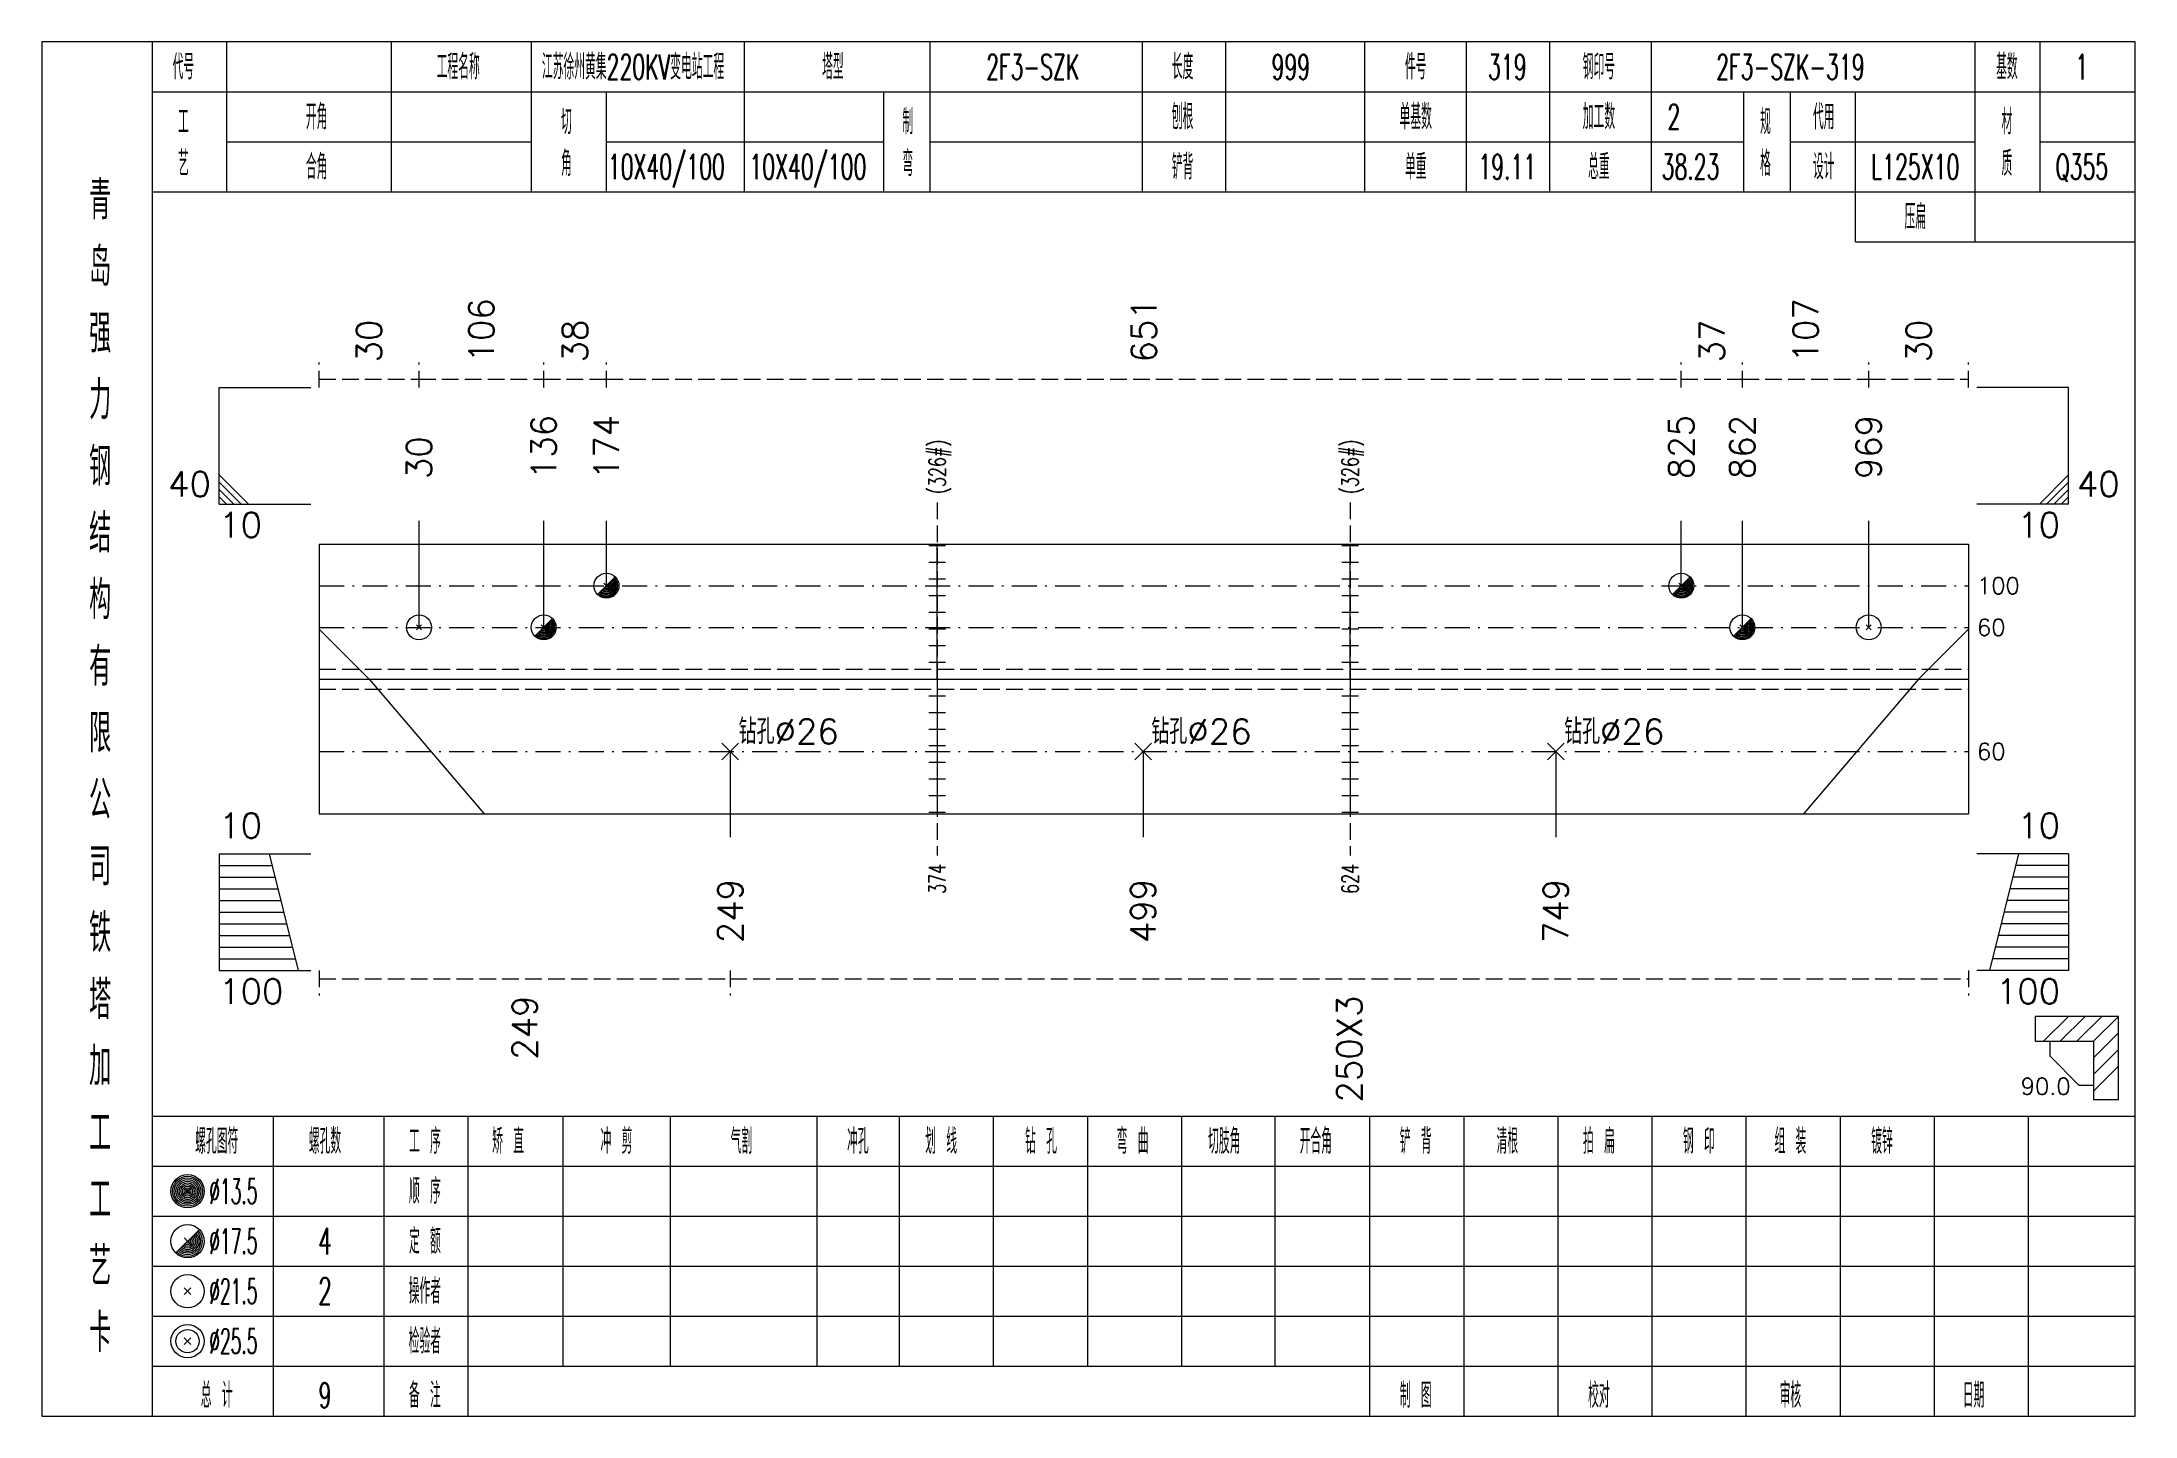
# Model space of a CAD drawing. Extents: x 0 to 4623, y -1159 to 4890.
# Drawn here: x 2491.2 to 2742.6, y 3150 to 3315 of the extents above; entities that cross this region are included whole.
import ezdxf
from ezdxf.enums import TextEntityAlignment as Align

# ---------------------------------------------------------------- set-up
doc = ezdxf.new("R2010")
doc.units = 0
doc.header["$MEASUREMENT"] = 0
doc.linetypes.add('一点画线', pattern=[5.2, 3, -1, 0.2, -1])
doc.linetypes.add('虚线', pattern=[2.75, 2, -0.75])
doc.layers.get('0').update_dxf_attribs({"linetype": 'CONTINUOUS', "lineweight": 25})
for name, color, linetype, lineweight in [('1', 7, 'CONTINUOUS', 25), ('2', 7, 'CONTINUOUS', 25), ('4', 7, 'CONTINUOUS', 25), ('5', 7, 'CONTINUOUS', 25)]:
    doc.layers.add(name, color=color, linetype=linetype, lineweight=lineweight)
doc.styles.get("Standard").update_dxf_attribs({"font": 'simplex.shx', "width": 0.7, "height": 3, "bigfont": 'gbhzfs.shx'})

msp = doc.modelspace()

# ---------------------------------------------------------------- texts
at = {"color": 8, "linetype": 'Continuous', "lineweight": 9}
for s, p in [('106', (2543.984, 3276.5)), ('107', (2703.017, 3276.5)), ('30', (2530.5, 3276.5)), ('38', (2555.236, 3276.5)), ('651', (2623.55, 3276.5)), ('37', (2691.765, 3276.5)), ('30', (2716.6, 3276.5))]:
    msp.add_text(s, height=3, rotation=90, dxfattribs=at).set_placement(p, align=Align.MIDDLE_LEFT)
at = {"color": 7, "linetype": 'Continuous', "lineweight": 13}
for s, p in [('136', (2551.469, 3262.5)), ('174', (2559.004, 3262.5)), ('825', (2688.096, 3262.5)), ('862', (2695.433, 3262.5)), ('969', (2710.6, 3262.5)), ('30', (2536.5, 3262.5))]:
    msp.add_text(s, height=3, rotation=90, dxfattribs=at).set_placement(p, align=Align.MIDDLE_LEFT)
for s, p in [('40', (2511.5, 3259.5)), ('10', (2733.6, 3218.5))]:
    msp.add_text(s, height=3, dxfattribs=at).set_placement(p, align=Align.BOTTOM_RIGHT)
for s, p in [('40', (2735.6, 3259.5)), ('10', (2512.5, 3218.5))]:
    msp.add_text(s, height=3, dxfattribs=at).set_placement(p, align=Align.BOTTOM_LEFT)
for s, p in [('10', (2512.5, 3258.5)), ('100', (2512.5, 3202.5))]:
    msp.add_text(s, height=3, dxfattribs=at).set_placement(p, align=Align.TOP_LEFT)
for s, p in [('10', (2733.6, 3258.5)), ('100', (2733.6, 3202.5))]:
    msp.add_text(s, height=3, dxfattribs=at).set_placement(p, align=Align.TOP_RIGHT)
for s, p in [('100', (2723.6, 3249.7)), ('60', (2723.6, 3244.7)), ('60', (2723.6, 3229.8))]:
    msp.add_text(s, height=2, dxfattribs=at).set_placement(p, align=Align.MIDDLE_LEFT)
at = {"color": 8, "linetype": 'Continuous', "lineweight": 9}
for s, p in [('249', (2549.188, 3200.5)), ('250X3', (2648.238, 3200.5))]:
    msp.add_text(s, height=3, rotation=90, dxfattribs=at).set_placement(p, align=Align.MIDDLE_RIGHT)
at = {"layer": '1', "color": 7, "linetype": 'Continuous', "lineweight": 13}
for p in [(2574.876, 3229.8), (2624.451, 3229.8), (2674.025, 3229.8)]:
    msp.add_text('钻孔%%c26', height=3, dxfattribs=at).set_placement(p, align=Align.BOTTOM_LEFT)
for s, p in [('249', (2573.876, 3214.5)), ('499', (2623.451, 3214.5)), ('749', (2673.025, 3214.5))]:
    msp.add_text(s, height=3, rotation=90, dxfattribs=at).set_placement(p, align=Align.MIDDLE_RIGHT)
at = {"layer": '2', "color": 7, "linetype": 'Continuous', "lineweight": 13, "width": 0.7}
for p in [(2598.74, 3260.7), (2648.314, 3260.7)]:
    msp.add_text('(326#)', height=2, rotation=90, dxfattribs=at).set_placement(p, align=Align.MIDDLE_LEFT)
for s, p in [('374', (2598.74, 3216.3)), ('624', (2648.314, 3216.3))]:
    msp.add_text(s, height=2, rotation=90, dxfattribs=at).set_placement(p, align=Align.MIDDLE_RIGHT)
at = {"layer": '2', "color": 7, "linetype": 'Continuous', "lineweight": 13}
msp.add_text('90.0', height=2, dxfattribs=at).set_placement((2734.85, 3188), align=Align.BOTTOM_RIGHT)
at = {"layer": '4', "color": 1, "linetype": 'Continuous', "lineweight": 13}
for s, height, width, p in [('代号', 3, 0.6, (2508.2, 3312)), ('工程名称', 3, 0.6, (2541.2, 3312)), ('江苏徐州黄集220KV变电站工程', 3, 0.6, (2562.2, 3312)), ('塔型', 3, 0.6, (2586.2, 3312)), ('2F3-SZK', 3, 0.6, (2610.2, 3312)), ('长度', 3, 0.6, (2628.2, 3312)), ('999', 3, 0.6, (2641.2, 3312)), ('件号', 3, 0.6, (2656.2, 3312)), ('319', 3, 0.6, (2667.2, 3312)), ('钢印号', 3, 0.6, (2678.2, 3312)), ('2F3-SZK-319', 3, 0.6, (2701.2, 3312)), ('基数', 3, 0.6, (2727.2, 3312)), ('1', 3, 0.6, (2736.2, 3312)), ('工', 3, 0.6, (2508.2, 3305.4)), ('开角', 3, 0.6, (2524.2, 3306)), ('切', 3, 0.6, (2554.2, 3305.4)), ('制', 3, 0.6, (2595.2, 3305.4)), ('刨根', 3, 0.6, (2628.2, 3306)), ('单基数', 3, 0.6, (2656.2, 3306)), ('加工数', 3, 0.6, (2678.2, 3306)), ('2', 3, 0.6, (2687.2, 3306)), ('规', 3, 0.6, (2698.2, 3305.4)), ('代用', 3, 0.6, (2705.2, 3306)), ('材', 3, 0.6, (2727.2, 3305.4)), ('艺', 3, 0.6, (2508.2, 3300.4)), ('合角', 3, 0.6, (2524.2, 3300)), ('角', 3, 0.6, (2554.2, 3300.4)), ('10X40/100', 3, 0.6, (2566.2, 3300)), ('10X40/100', 3, 0.6, (2583.2, 3300)), ('弯', 3, 0.6, (2595.2, 3300.4)), ('铲背', 3, 0.6, (2628.2, 3300)), ('单重', 3, 0.6, (2656.2, 3300)), ('19.11', 3, 0.6, (2667.2, 3300)), ('总重', 3, 0.6, (2678.2, 3300)), ('38.23', 3, 0.6, (2689.2, 3300)), ('格', 3, 0.6, (2698.2, 3300.4)), ('设计', 3, 0.6, (2705.2, 3300)), ('L125X10', 3, 0.6, (2716.2, 3300)), ('质', 3, 0.6, (2727.2, 3300.4)), ('Q355', 3, 0.6, (2736.2, 3300)), ('青', 4.6, 0.8, (2498.2, 3296)), ('压扁', 3, 0.6, (2716.2, 3294)), ('岛', 4.6, 0.8, (2498.2, 3288)), ('强', 4.6, 0.8, (2498.2, 3280)), ('力', 4.6, 0.8, (2498.2, 3272)), ('钢', 4.6, 0.8, (2498.2, 3264)), ('结', 4.6, 0.8, (2498.2, 3256)), ('构', 4.6, 0.8, (2498.2, 3248)), ('有', 4.6, 0.8, (2498.2, 3240)), ('限', 4.6, 0.8, (2498.2, 3232)), ('公', 4.6, 0.8, (2498.2, 3224)), ('司', 4.6, 0.8, (2498.2, 3216)), ('铁', 4.6, 0.8, (2498.2, 3208)), ('塔', 4.6, 0.8, (2498.2, 3200)), ('加', 4.6, 0.8, (2498.2, 3192)), ('工', 4.6, 0.8, (2498.2, 3184)), ('螺孔图符', 3, 0.6, (2512.2, 3183)), ('螺孔数', 3, 0.6, (2525.2, 3183)), ('工 序', 3, 0.6, (2537.2, 3183)), ('矫 直', 3, 0.6, (2547.2, 3183)), ('冲 剪', 3, 0.6, (2560.2, 3183)), ('气割', 3, 0.6, (2575.2, 3183)), ('冲孔', 3, 0.6, (2589.2, 3183)), ('划 线', 3, 0.6, (2599.2, 3183)), ('钻 孔', 3, 0.6, (2611.2, 3183)), ('弯 曲', 3, 0.6, (2622.2, 3183)), ('切肢角', 3, 0.6, (2633.2, 3183)), ('开合角', 3, 0.6, (2644.2, 3183)), ('铲 背', 3, 0.6, (2656.2, 3183)), ('清根', 3, 0.6, (2667.2, 3183)), ('拍 扁', 3, 0.6, (2678.2, 3183)), ('钢 印', 3, 0.6, (2690.2, 3183)), ('组 装', 3, 0.6, (2701.2, 3183)), ('镀锌', 3, 0.6, (2712.2, 3183)), ('工', 4.6, 0.8, (2498.2, 3176)), ('%%C13.5', 3, 0.5, (2514.2, 3177)), ('顺 序', 3, 0.6, (2537.2, 3177)), ('定 额', 3, 0.6, (2537.2, 3171)), ('艺', 4.6, 0.8, (2498.2, 3168)), ('%%C17.5', 3, 0.5, (2514.2, 3171)), ('4', 3.2, 0.6, (2525.2, 3171)), ('%%C21.5', 3, 0.5, (2514.2, 3165)), ('2', 3.2, 0.6, (2525.2, 3165)), ('操作者', 3, 0.6, (2537.2, 3165)), ('卡', 4.6, 0.8, (2498.2, 3160)), ('%%C25.5', 3, 0.5, (2514.2, 3159)), ('检验者', 3, 0.6, (2537.2, 3159)), ('总 计', 3, 0.6, (2512.2, 3152.5)), ('9', 3, 0.6, (2525.2, 3152.5)), ('备 注', 3, 0.6, (2537.2, 3152.5)), ('制 图', 3, 0.6, (2656.2, 3152.5)), ('校对', 3, 0.6, (2678.2, 3152.5)), ('审核', 3, 0.6, (2701.2, 3152.5)), ('日期', 3, 0.6, (2723.2, 3152.5))]:
    msp.add_text(s, height=height, dxfattribs=dict(at, width=width)).set_placement(p, align=Align.MIDDLE_CENTER)

# ---------------------------------------------------------------- blocks, each defined once
blk = doc.blocks.new('孔21.5')
at = {"layer": '5', "color": 7, "linetype": 'Continuous', "lineweight": 13}
for p, q in [((-0.2, -0.2), (0.2, 0.2)), ((-0.2, 0.2), (0.2, -0.2))]:
    blk.add_line(p, q, dxfattribs=at)
blk.add_circle((0, 0), 1, dxfattribs=at)
blk = doc.blocks.new('孔17.5')
at = {"layer": '5', "color": 7, "linetype": 'Continuous', "lineweight": 13}
for p, q in [((-0.707, -0.707), (0.707, 0.707)), ((-0.2, 0.2), (0.2, -0.2))]:
    blk.add_line(p, q, dxfattribs=at)
blk.add_circle((0, 0), 1, dxfattribs=at)
for radius in [0.9, 0.8, 0.7, 0.6, 0.5, 0.4, 0.3, 0.2, 0.1]:
    blk.add_arc((0, 0), radius, 225, 45, dxfattribs=at)

# ---------------------------------------------------------------- linework, layer by layer
at = {"color": 8, "linetype": '虚线', "lineweight": 9}
for p, q in [((2524.5, 3273.5), (2524.5, 3276.5)), ((2536.5, 3273.5), (2536.5, 3276.5)), ((2536.5, 3273.5), (2536.5, 3276.5)), ((2551.469, 3273.5), (2551.469, 3276.5)), ((2551.469, 3273.5), (2551.469, 3276.5)), ((2559.004, 3273.5), (2559.004, 3276.5)), ((2559.004, 3273.5), (2559.004, 3276.5)), ((2688.096, 3273.5), (2688.096, 3276.5)), ((2688.096, 3273.5), (2688.096, 3276.5)), ((2695.433, 3273.5), (2695.433, 3276.5)), ((2695.433, 3273.5), (2695.433, 3276.5)), ((2710.6, 3273.5), (2710.6, 3276.5)), ((2710.6, 3273.5), (2710.6, 3276.5)), ((2722.6, 3273.5), (2722.6, 3276.5)), ((2524.5, 3274.5), (2536.5, 3274.5)), ((2536.5, 3274.5), (2551.469, 3274.5)), ((2551.469, 3274.5), (2559.004, 3274.5)), ((2559.004, 3274.5), (2688.096, 3274.5)), ((2688.096, 3274.5), (2695.433, 3274.5)), ((2695.433, 3274.5), (2710.6, 3274.5)), ((2710.6, 3274.5), (2722.6, 3274.5)), ((2524.5, 3203.5), (2524.5, 3200.5)), ((2573.876, 3203.5), (2573.876, 3200.5)), ((2573.876, 3203.5), (2573.876, 3200.5)), ((2722.6, 3203.5), (2722.6, 3200.5)), ((2524.5, 3202.5), (2573.876, 3202.5)), ((2573.876, 3202.5), (2722.6, 3202.5))]:
    msp.add_line(p, q, dxfattribs=at)
at = {"color": 7, "linetype": 'Continuous', "lineweight": 13}
for p, q in [((2512.5, 3273.5), (2523.5, 3273.5)), ((2512.5, 3259.5), (2512.5, 3273.5)), ((2734.6, 3273.5), (2723.6, 3273.5)), ((2734.6, 3259.5), (2734.6, 3273.5)), ((2516, 3259.5), (2512.5, 3263)), ((2515.125, 3259.5), (2512.5, 3262.125)), ((2514.25, 3259.5), (2512.5, 3261.25)), ((2731.1, 3259.5), (2734.6, 3263)), ((2731.975, 3259.5), (2734.6, 3262.125)), ((2732.85, 3259.5), (2734.6, 3261.25)), ((2513.375, 3259.5), (2512.5, 3260.375)), ((2512.5, 3259.5), (2523.5, 3259.5)), ((2734.6, 3259.5), (2723.6, 3259.5)), ((2733.725, 3259.5), (2734.6, 3260.375)), ((2536.5, 3244.7), (2536.5, 3257.5)), ((2551.469, 3244.7), (2551.469, 3257.5)), ((2559.004, 3249.7), (2559.004, 3257.5)), ((2688.096, 3249.7), (2688.096, 3257.5)), ((2695.433, 3244.7), (2695.433, 3257.5)), ((2710.6, 3244.7), (2710.6, 3257.5)), ((2524.5, 3244.5), (2530.5, 3238.5)), ((2722.6, 3244.5), (2716.6, 3238.5)), ((2530.5, 3238.5), (2544.33, 3222.3)), ((2716.6, 3238.5), (2702.77, 3222.3)), ((2573.876, 3229.8), (2573.876, 3219.5)), ((2623.451, 3229.8), (2623.451, 3219.5)), ((2673.025, 3229.8), (2673.025, 3219.5)), ((2512.5, 3217.5), (2523.5, 3217.5)), ((2512.5, 3217.5), (2512.5, 3203.5)), ((2512.5, 3216.1), (2518.85, 3216.1)), ((2518.5, 3217.5), (2522, 3203.5)), ((2734.6, 3217.5), (2723.6, 3217.5)), ((2728.6, 3217.5), (2725.1, 3203.5)), ((2734.6, 3216.1), (2728.25, 3216.1)), ((2734.6, 3217.5), (2734.6, 3203.5)), ((2512.5, 3214.7), (2519.2, 3214.7)), ((2512.5, 3213.3), (2519.55, 3213.3)), ((2734.6, 3213.3), (2727.55, 3213.3)), ((2734.6, 3214.7), (2727.9, 3214.7)), ((2512.5, 3211.9), (2519.9, 3211.9)), ((2512.5, 3210.5), (2520.25, 3210.5)), ((2734.6, 3210.5), (2726.85, 3210.5)), ((2734.6, 3211.9), (2727.2, 3211.9)), ((2512.5, 3209.1), (2520.6, 3209.1)), ((2734.6, 3209.1), (2726.5, 3209.1)), ((2512.5, 3207.7), (2520.95, 3207.7)), ((2512.5, 3206.3), (2521.3, 3206.3)), ((2734.6, 3206.3), (2725.8, 3206.3)), ((2734.6, 3207.7), (2726.15, 3207.7)), ((2512.5, 3204.9), (2521.65, 3204.9)), ((2512.5, 3203.5), (2523.5, 3203.5)), ((2734.6, 3203.5), (2723.6, 3203.5)), ((2734.6, 3204.9), (2725.45, 3204.9))]:
    msp.add_line(p, q, dxfattribs=at)
at = {"color": 7, "linetype": 'Continuous', "lineweight": 18}
for p, q in [((2524.5, 3254.7), (2524.5, 3222.3)), ((2524.5, 3254.7), (2722.6, 3254.7)), ((2722.6, 3254.7), (2722.6, 3222.3)), ((2524.5, 3238.5), (2722.6, 3238.5))]:
    msp.add_line(p, q, dxfattribs=at)
at = {"color": 3, "linetype": '一点画线', "lineweight": 13}
for p, q in [((2524.5, 3249.7), (2722.6, 3249.7)), ((2524.5, 3244.7), (2722.6, 3244.7)), ((2524.5, 3229.8), (2722.6, 3229.8))]:
    msp.add_line(p, q, dxfattribs=at)
at = {"color": 1, "linetype": '虚线', "lineweight": 18}
for p, q in [((2524.5, 3239.7), (2722.6, 3239.7)), ((2524.5, 3237.3), (2722.6, 3237.3))]:
    msp.add_line(p, q, dxfattribs=at)
at = {"layer": '1', "color": 7, "linetype": 'Continuous', "lineweight": 13}
for p, q in [((2572.876, 3228.8), (2574.876, 3230.8)), ((2572.876, 3230.8), (2574.876, 3228.8)), ((2622.451, 3228.8), (2624.451, 3230.8)), ((2622.451, 3230.8), (2624.451, 3228.8)), ((2672.025, 3228.8), (2674.025, 3230.8)), ((2672.025, 3230.8), (2674.025, 3228.8))]:
    msp.add_line(p, q, dxfattribs=at)
at = {"layer": '1', "color": 7, "linetype": 'Continuous', "lineweight": 18}
msp.add_line((2524.5, 3222.3), (2722.6, 3222.3), dxfattribs=at)
at = {"layer": '2', "color": 216, "linetype": '虚线', "lineweight": 13}
for p, q in [((2598.74, 3259.7), (2598.74, 3217.3)), ((2648.314, 3259.7), (2648.314, 3217.3))]:
    msp.add_line(p, q, dxfattribs=at)
at = {"layer": '2', "color": 7, "linetype": 'Continuous', "lineweight": 13}
for p, q in [((2599.74, 3254.5), (2597.74, 3254.5)), ((2598.74, 3238.5), (2598.74, 3254.7)), ((2649.314, 3254.5), (2647.314, 3254.5)), ((2648.314, 3238.5), (2648.314, 3254.7)), ((2599.74, 3252.5), (2597.74, 3252.5)), ((2649.314, 3252.5), (2647.314, 3252.5)), ((2599.74, 3250.5), (2597.74, 3250.5)), ((2599.74, 3248.5), (2597.74, 3248.5)), ((2649.314, 3250.5), (2647.314, 3250.5)), ((2649.314, 3248.5), (2647.314, 3248.5)), ((2599.74, 3246.5), (2597.74, 3246.5)), ((2649.314, 3246.5), (2647.314, 3246.5)), ((2599.74, 3244.5), (2597.74, 3244.5)), ((2649.314, 3244.5), (2647.314, 3244.5)), ((2599.74, 3242.5), (2597.74, 3242.5)), ((2649.314, 3242.5), (2647.314, 3242.5)), ((2599.74, 3240.5), (2597.74, 3240.5)), ((2598.74, 3238.5), (2598.74, 3222.3)), ((2649.314, 3240.5), (2647.314, 3240.5)), ((2648.314, 3238.5), (2648.314, 3222.3)), ((2597.74, 3236.5), (2599.74, 3236.5)), ((2647.314, 3236.5), (2649.314, 3236.5)), ((2597.74, 3234.5), (2599.74, 3234.5)), ((2647.314, 3234.5), (2649.314, 3234.5)), ((2597.74, 3232.5), (2599.74, 3232.5)), ((2597.74, 3230.5), (2599.74, 3230.5)), ((2647.314, 3232.5), (2649.314, 3232.5)), ((2647.314, 3230.5), (2649.314, 3230.5)), ((2597.74, 3228.5), (2599.74, 3228.5)), ((2647.314, 3228.5), (2649.314, 3228.5)), ((2597.74, 3226.5), (2599.74, 3226.5)), ((2647.314, 3226.5), (2649.314, 3226.5)), ((2597.74, 3224.5), (2599.74, 3224.5)), ((2647.314, 3224.5), (2649.314, 3224.5)), ((2597.74, 3222.5), (2599.74, 3222.5)), ((2647.314, 3222.5), (2649.314, 3222.5)), ((2740.6, 3198), (2730.6, 3198)), ((2730.6, 3198), (2730.6, 3195)), ((2731.6, 3195), (2734.6, 3198)), ((2733.6, 3195), (2736.6, 3198)), ((2735.6, 3195), (2738.6, 3198)), ((2737.6, 3195), (2740.6, 3198)), ((2740.6, 3188), (2740.6, 3198)), ((2737.6, 3193), (2740.6, 3196)), ((2730.6, 3195), (2737.6, 3195)), ((2732.35, 3195), (2732.35, 3193.25)), ((2735.85, 3189.75), (2732.35, 3193.25)), ((2737.6, 3195), (2737.6, 3188)), ((2737.6, 3191), (2740.6, 3194)), ((2737.6, 3189), (2740.6, 3192)), ((2735.85, 3189.75), (2737.6, 3189.75)), ((2737.6, 3188), (2740.6, 3188))]:
    msp.add_line(p, q, dxfattribs=at)
at = {"layer": '4', "color": 1, "linetype": 'Continuous', "lineweight": 18}
for p, q in [((2504.5, 3150), (2504.5, 3315)), ((2513.4, 3297), (2513.4, 3315)), ((2533.2, 3297), (2533.2, 3315)), ((2550, 3297), (2550, 3315)), ((2575.6, 3297), (2575.6, 3315)), ((2597.9, 3297), (2597.9, 3315)), ((2623.4, 3297), (2623.4, 3315)), ((2633.4, 3297), (2633.4, 3315)), ((2650.1, 3297), (2650.1, 3315)), ((2662.3, 3297), (2662.3, 3315)), ((2672.3, 3297), (2672.3, 3315)), ((2684.5, 3297), (2684.5, 3315)), ((2723.4, 3291), (2723.4, 3315)), ((2731.2, 3297), (2731.2, 3315)), ((2504.5, 3309), (2742.6, 3309)), ((2559, 3297), (2559, 3309)), ((2592.3, 3297), (2592.3, 3309)), ((2695.6, 3297), (2695.6, 3309)), ((2701.2, 3297), (2701.2, 3309)), ((2709, 3291), (2709, 3309)), ((2513.4, 3303), (2550, 3303)), ((2559, 3303), (2592.3, 3303)), ((2597.9, 3303), (2695.6, 3303)), ((2701.2, 3303), (2723.4, 3303)), ((2731.2, 3303), (2742.6, 3303)), ((2504.5, 3297), (2742.6, 3297)), ((2709, 3291), (2742.6, 3291)), ((2504.5, 3186), (2742.6, 3186)), ((2519, 3150), (2519, 3186)), ((2532.3, 3150), (2532.3, 3186)), ((2542.4, 3150), (2542.4, 3186)), ((2553.8, 3156), (2553.8, 3186)), ((2566.7, 3156), (2566.7, 3186)), ((2584.3, 3156), (2584.3, 3186)), ((2594.2, 3156), (2594.2, 3186)), ((2605.5, 3156), (2605.5, 3186)), ((2616.8, 3156), (2616.8, 3186)), ((2628.1, 3156), (2628.1, 3186)), ((2639.3, 3156), (2639.3, 3186)), ((2650.7, 3156), (2650.7, 3186)), ((2662, 3156), (2662, 3186)), ((2673.3, 3156), (2673.3, 3186)), ((2684.6, 3156), (2684.6, 3186)), ((2695.9, 3156), (2695.9, 3186)), ((2707.2, 3156), (2707.2, 3186)), ((2718.5, 3156), (2718.5, 3186)), ((2729.8, 3156), (2729.8, 3186)), ((2504.5, 3180), (2742.6, 3180)), ((2504.5, 3174), (2742.6, 3174)), ((2504.5, 3168), (2742.6, 3168)), ((2504.5, 3162), (2742.6, 3162)), ((2504.5, 3156), (2742.6, 3156)), ((2650.7, 3150), (2650.7, 3156)), ((2662, 3150), (2662, 3156)), ((2673.3, 3150), (2673.3, 3156)), ((2684.6, 3150), (2684.6, 3156)), ((2695.9, 3150), (2695.9, 3156)), ((2707.2, 3150), (2707.2, 3156)), ((2718.5, 3150), (2718.5, 3156)), ((2729.8, 3150), (2729.8, 3156))]:
    msp.add_line(p, q, dxfattribs=at)
at = {"layer": '4', "color": 7, "linetype": 'Continuous', "lineweight": 13}
for p, q in [((2508.5, 3176.8), (2508.9, 3177.2)), ((2508.9, 3176.8), (2508.5, 3177.2)), ((2507.286, 3169.586), (2510.114, 3172.414)), ((2508.3, 3171.4), (2509.1, 3170.6)), ((2508.3, 3164.6), (2509.1, 3165.4)), ((2508.3, 3165.4), (2509.1, 3164.6)), ((2508.3, 3158.6), (2509.1, 3159.4)), ((2508.3, 3159.4), (2509.1, 3158.6))]:
    msp.add_line(p, q, dxfattribs=at)
at = {"layer": '4', "color": 1, "linetype": 'Continuous', "lineweight": 18}
msp.add_lwpolyline([(2491.2, 3315), (2491.2, 3150), (2742.6, 3150), (2742.6, 3315)], close=True, dxfattribs=at)
at = {"layer": '4', "color": 7, "linetype": 'Continuous', "lineweight": 13}
for centre, radius in [((2508.7, 3177), 2), ((2508.7, 3177), 1.8), ((2508.7, 3177), 1.6), ((2508.7, 3177), 1.4), ((2508.7, 3177), 1.2), ((2508.7, 3177), 1), ((2508.7, 3177), 0.8), ((2508.7, 3177), 0.6), ((2508.7, 3177), 0.4), ((2508.7, 3177), 0.2), ((2508.7, 3171), 2), ((2508.7, 3165), 2), ((2508.7, 3159), 2), ((2508.7, 3159), 1.4)]:
    msp.add_circle(centre, radius, dxfattribs=at)
for radius in [1.8, 1.6, 1.4, 1.2, 1, 0.8, 0.6, 0.4, 0.2]:
    msp.add_arc((2508.7, 3171), radius, 225, 45, dxfattribs=at)

# ---------------------------------------------------------------- block references
at = {"color": 7, "linetype": 'Continuous', "lineweight": 13, "xscale": 1.5, "yscale": 1.5, "zscale": 1.5}
for name, p in [('孔17.5', (2559.004, 3249.7)), ('孔17.5', (2688.096, 3249.7)), ('孔21.5', (2536.5, 3244.7)), ('孔17.5', (2551.469, 3244.7)), ('孔17.5', (2695.433, 3244.7)), ('孔21.5', (2710.6, 3244.7))]:
    msp.add_blockref(name, p, dxfattribs=at)

msp.set_redraw_order([(e.dxf.handle, doc.entitydb.next_handle()) for e in msp.query("TEXT MTEXT ATTDEF DIMENSION ARC_DIMENSION")])  # texts and dimensions are drawn at this point

doc.saveas('drawing.dxf')
